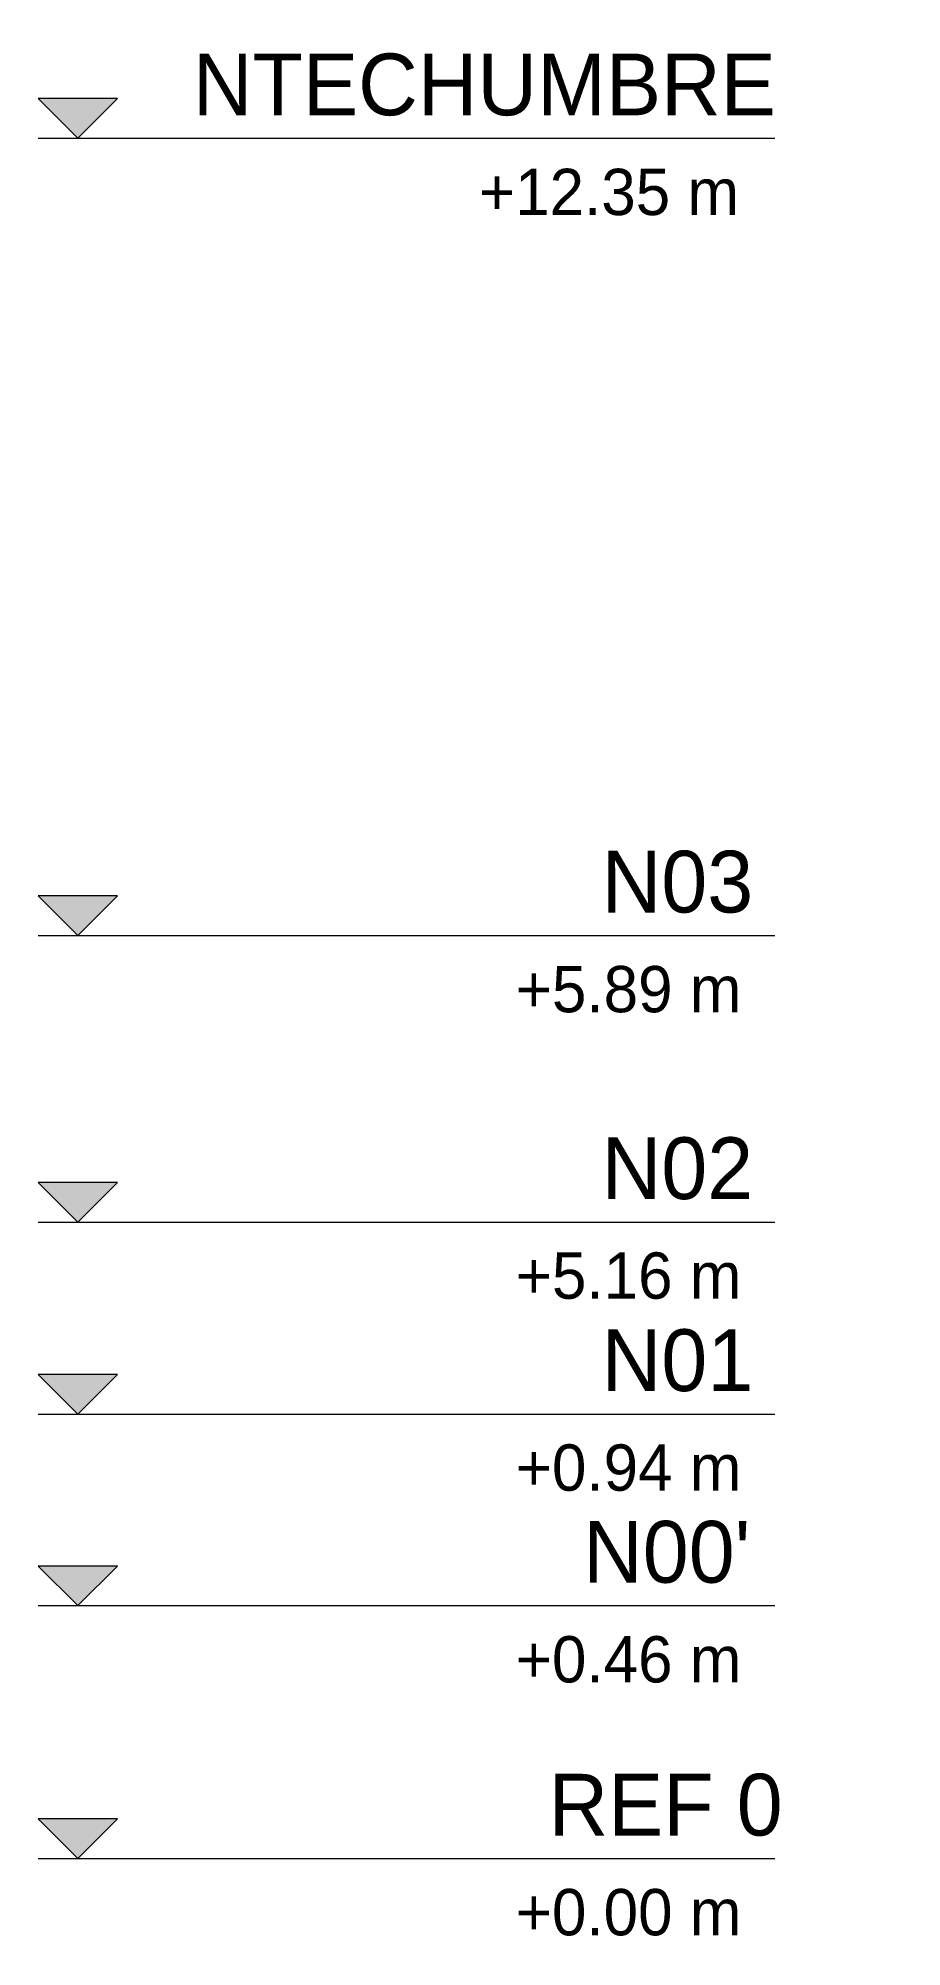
# Model space of a CAD drawing. Header units: centimetres. Extents: x -3046 to 63786, y -269 to 1483.
# Drawn here: x 46485 to 47183, y -230 to 1316 of the extents above; entities that cross this region are included whole.
import ezdxf

# ---------------------------------------------------------------- set-up
doc = ezdxf.new("R2010")
doc.units = ezdxf.units.CM
doc.layers.add('A-FLOR-LEVL', color=7, linetype='Continuous', lineweight=9)
doc.styles.add('Century Gothic', font='GOTHIC.TTF', dxfattribs={"height": 50})
doc.styles.add('Century Gothic_1', font='GOTHIC.TTF', dxfattribs={"height": 37.5})

msp = doc.modelspace()

# ---------------------------------------------------------------- texts
at = {"layer": 'A-FLOR-LEVL', "color": 9, "true_color": 0xb7b7b7, "char_height": 37.5, "attachment_point": 1, "style": 'Century Gothic_1', "bg_fill": 3, "box_fill_scale": 1.25, "bg_fill_color": 256, "bg_fill_true_color": 13158600, "bg_fill_transparency": 0}
for s, insert, width in [('+12.35 m', (46841.2, 1209.9), 280.591), ('+5.89 m', (46871, 564.2), 244.515), ('+0.94 m', (46871, 176.7), 244.515), ('+0.46 m', (46871, 21.4), 244.515), ('+0.00 m', (46871, -183.4), 244.515)]:
    msp.add_mtext(s, dxfattribs=dict(at, insert=insert, width=width))

# ---------------------------------------------------------------- blocks, each defined once
blk = doc.blocks.new('Level - Con_Triangulo-1145637-s03')
at = {"layer": 'A-FLOR-LEVL', "true_color": 0xe2e2e2}
blk.add_hatch(color=254, dxfattribs=at).paths.add_polyline_path([(3109.8, -126.6), (3077.7, -158.7), (3045.5, -126.6)])
at = {"layer": 'A-FLOR-LEVL', "color": 253, "true_color": 0xaaaaaa}
for p, q in [((3109.8, -126.6), (3045.5, -126.6)), ((3045.5, -126.6), (3077.7, -158.7)), ((3077.7, -158.7), (3109.8, -126.6)), ((3045.5, -158.7), (3641.6, -158.7))]:
    blk.add_line(p, q, dxfattribs=at)

# ---------------------------------------------------------------- block references
at = {"layer": 'A-FLOR-LEVL', "color": 253, "true_color": 0xaaaaaa}
for p in [(43439, 1393.3), (43439, 747.6), (43439, 515.5), (43439, 360), (43439, 204.8), (43439, 0)]:
    msp.add_blockref('Level - Con_Triangulo-1145637-s03', p, dxfattribs=at)

msp.set_redraw_order([(e.dxf.handle, doc.entitydb.next_handle()) for e in msp.query("TEXT MTEXT ATTDEF DIMENSION ARC_DIMENSION")])  # texts and dimensions are drawn at this point

# ---------------------------------------------------------------- next in the draw order: texts
at = {"layer": 'A-FLOR-LEVL', "color": 9, "true_color": 0xb7b7b7, "char_height": 50, "attachment_point": 1, "style": 'Century Gothic', "bg_fill": 3, "box_fill_scale": 1.25, "bg_fill_color": 256, "bg_fill_true_color": 13158600, "bg_fill_transparency": 0}
for s, insert, width in [('NTECHUMBRE', (46609.7, 1303.2), 561.181), ('N03', (46940.5, 657.5), 160.337), ('N02', (46940.5, 425.4), 160.337), ('N01', (46940.5, 269.9), 160.337), ("N00'", (46925.5, 114.7), 178.375), ('REF 0', (46897.5, -90.1), 212.447)]:
    msp.add_mtext(s, dxfattribs=dict(at, insert=insert, width=width))

# ---------------------------------------------------------------- next in the draw order: texts
at = {"layer": 'A-FLOR-LEVL', "color": 9, "true_color": 0xb7b7b7, "insert": (46871, 332.2), "char_height": 37.5, "width": 244.515, "attachment_point": 1, "style": 'Century Gothic_1', "bg_fill": 3, "box_fill_scale": 1.25, "bg_fill_color": 256, "bg_fill_true_color": 13158600, "bg_fill_transparency": 0}
msp.add_mtext('+5.16 m', dxfattribs=at)

doc.saveas('drawing.dxf')
